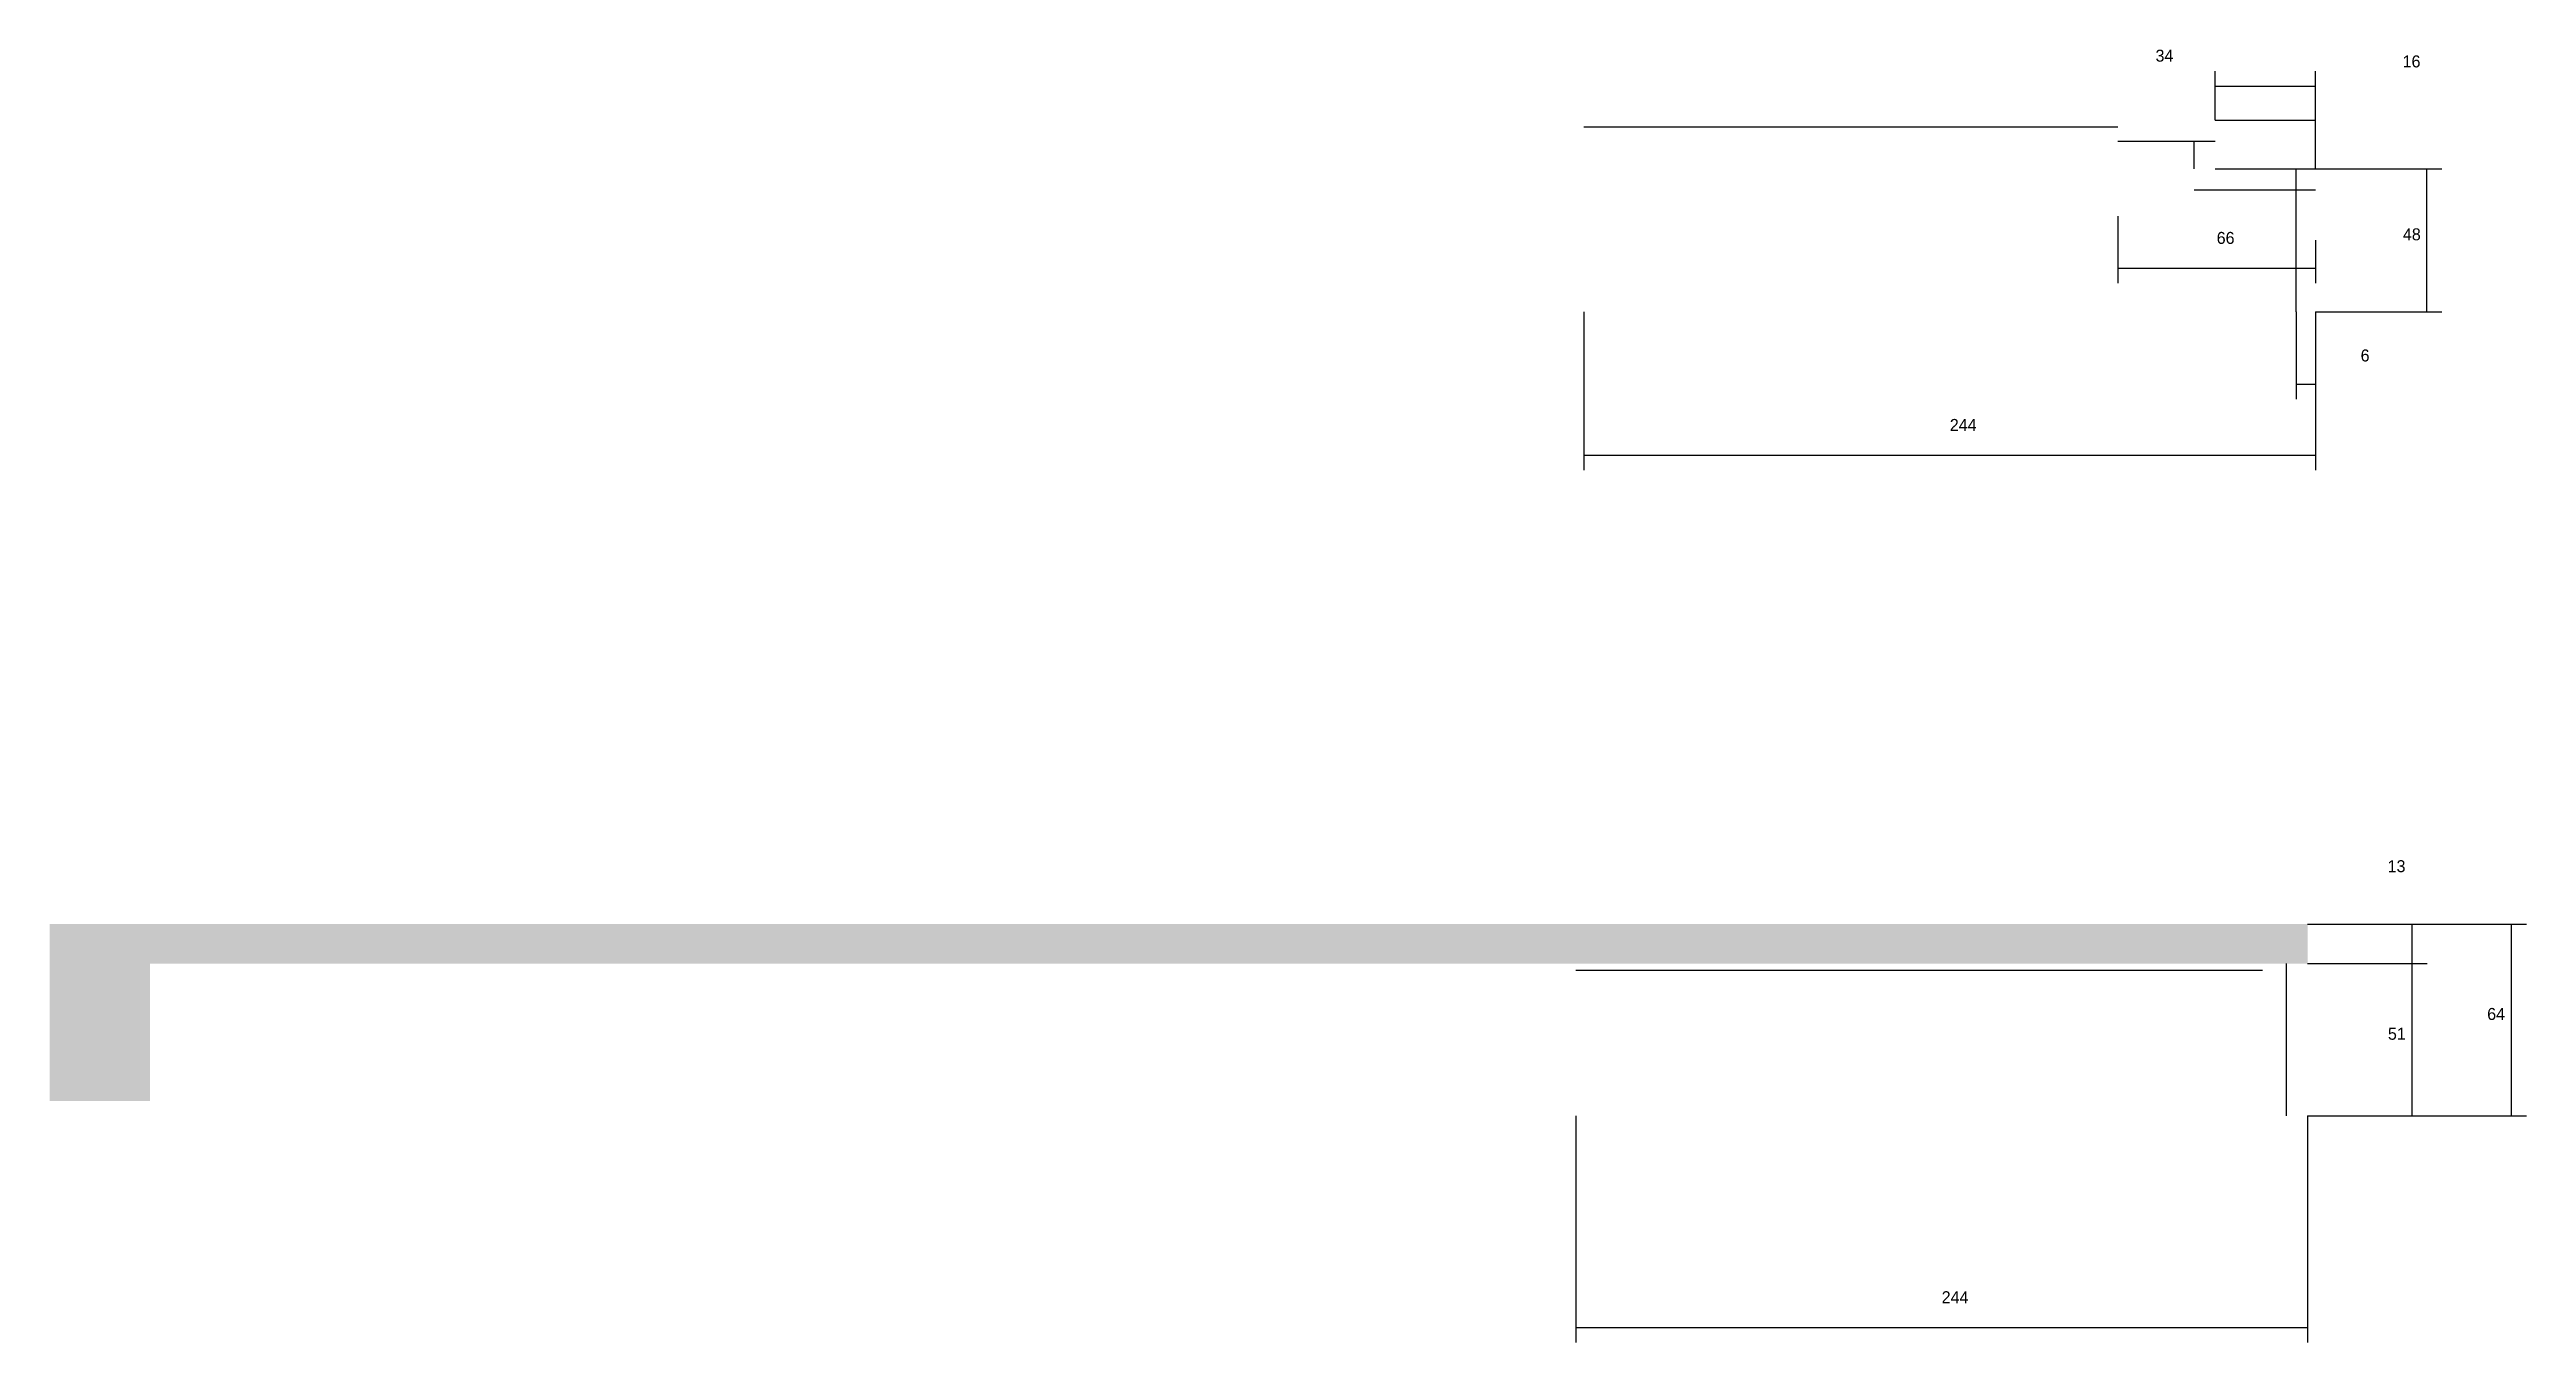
# Model space of a CAD drawing. Header units: metres. Extents: x 137604 to 139479, y 28450 to 29790.
# Drawn here: x 137651 to 138477, y 29358 to 29790 of the extents above; entities that cross this region are included whole.
import ezdxf

# ---------------------------------------------------------------- set-up
doc = ezdxf.new("R2010")
doc.units = ezdxf.units.M
for name, color, linetype in [('COTA', 241, 'Continuous'), ('Painéis', 200, 'Continuous'), ('SARR_2.2x7', 40, 'Continuous')]:
    doc.layers.add(name, color=color, linetype=linetype)

msp = doc.modelspace()

# ---------------------------------------------------------------- texts
at = {"layer": 'COTA'}
for s, p in [('34', (138353.5, 29785.5)), ('16', (138435.9, 29783.6)), ('66', (138373.9, 29724.7)), ('48', (138436, 29725.9)), ('6', (138421.9, 29685.5)), ('244', (138284.9, 29662.3)), ('13', (138430.9, 29515.1)), ('64', (138464.1, 29465.8)), ('51', (138431, 29459.2)), ('244', (138282.2, 29371.3))]:
    msp.add_text(s, height=4, dxfattribs=at).set_placement(p)

# ---------------------------------------------------------------- hatches: boundary and pattern name
at = {"layer": 'COTA'}
h = msp.add_hatch(dxfattribs=at)
h.set_pattern_fill('AR-CONC', scale=0.03)
h.paths.add_polyline_path([(138404.2, 29484.6), (138404.2, 29497.8), (137672.2, 29497.8), (137651.2, 29497.8), (137651.2, 29438.8), (137684.7, 29438.8), (137684.7, 29484.6)])

# ---------------------------------------------------------------- linework, layer by layer
for p, q in [((138373.4, 29766), (138373.4, 29782.3)), ((138373.4, 29777.3), (138406.9, 29777.3)), ((138406.9, 29749.8), (138406.9, 29782.3)), ((138373.4, 29766), (138373.4, 29771)), ((138406.9, 29749.8), (138406.9, 29771)), ((138373.4, 29766), (138406.9, 29766)), ((138406.9, 29749.8), (138449, 29749.8)), ((138444, 29702), (138444, 29749.8)), ((138340.9, 29734), (138340.9, 29711.6)), ((138406.9, 29725.9), (138406.9, 29711.6)), ((138340.9, 29716.6), (138406.9, 29716.6)), ((138162.9, 29702), (138162.9, 29649.2)), ((138400.4, 29702), (138400.4, 29672.9)), ((138406.9, 29702), (138406.9, 29649.2)), ((138406.9, 29702), (138406.9, 29672.9)), ((138406.9, 29702), (138449, 29702)), ((138400.4, 29677.9), (138406.9, 29677.9)), ((138162.9, 29654.2), (138406.9, 29654.2)), ((138404.2, 29497.8), (138477.2, 29497.8)), ((138404.2, 29497.8), (138444.1, 29497.8)), ((138439.1, 29484.6), (138439.1, 29497.8)), ((138472.2, 29433.8), (138472.2, 29497.8)), ((138404.2, 29484.6), (138444.1, 29484.6)), ((138404.2, 29484.6), (138444.1, 29484.6)), ((138439.1, 29433.8), (138439.1, 29484.6)), ((138160.2, 29433.8), (138160.2, 29358.2)), ((138404.2, 29433.8), (138444.1, 29433.8)), ((138404.2, 29433.8), (138404.2, 29358.2)), ((138404.2, 29433.8), (138477.2, 29433.8)), ((138160.2, 29363.2), (138404.2, 29363.2))]:
    msp.add_line(p, q, dxfattribs=at)
at = {"layer": 'Painéis'}
msp.add_line((138373.4, 29749.8), (138406.9, 29749.8), dxfattribs=at)
at = {"layer": 'SARR_2.2x7'}
for p, q in [((138162.9, 29763.8), (138340.9, 29763.8)), ((138340.9, 29759), (138373.4, 29759)), ((138366.4, 29749.8), (138366.4, 29759)), ((138400.4, 29702), (138400.4, 29749.8)), ((138366.4, 29742.8), (138406.9, 29742.8)), ((138160.2, 29482.4), (138389.2, 29482.4)), ((138397.2, 29433.8), (138397.2, 29484.6))]:
    msp.add_line(p, q, dxfattribs=at)

msp.set_redraw_order([(e.dxf.handle, doc.entitydb.next_handle()) for e in msp.query("TEXT MTEXT ATTDEF DIMENSION ARC_DIMENSION")])  # texts and dimensions are drawn at this point

doc.saveas('drawing.dxf')
